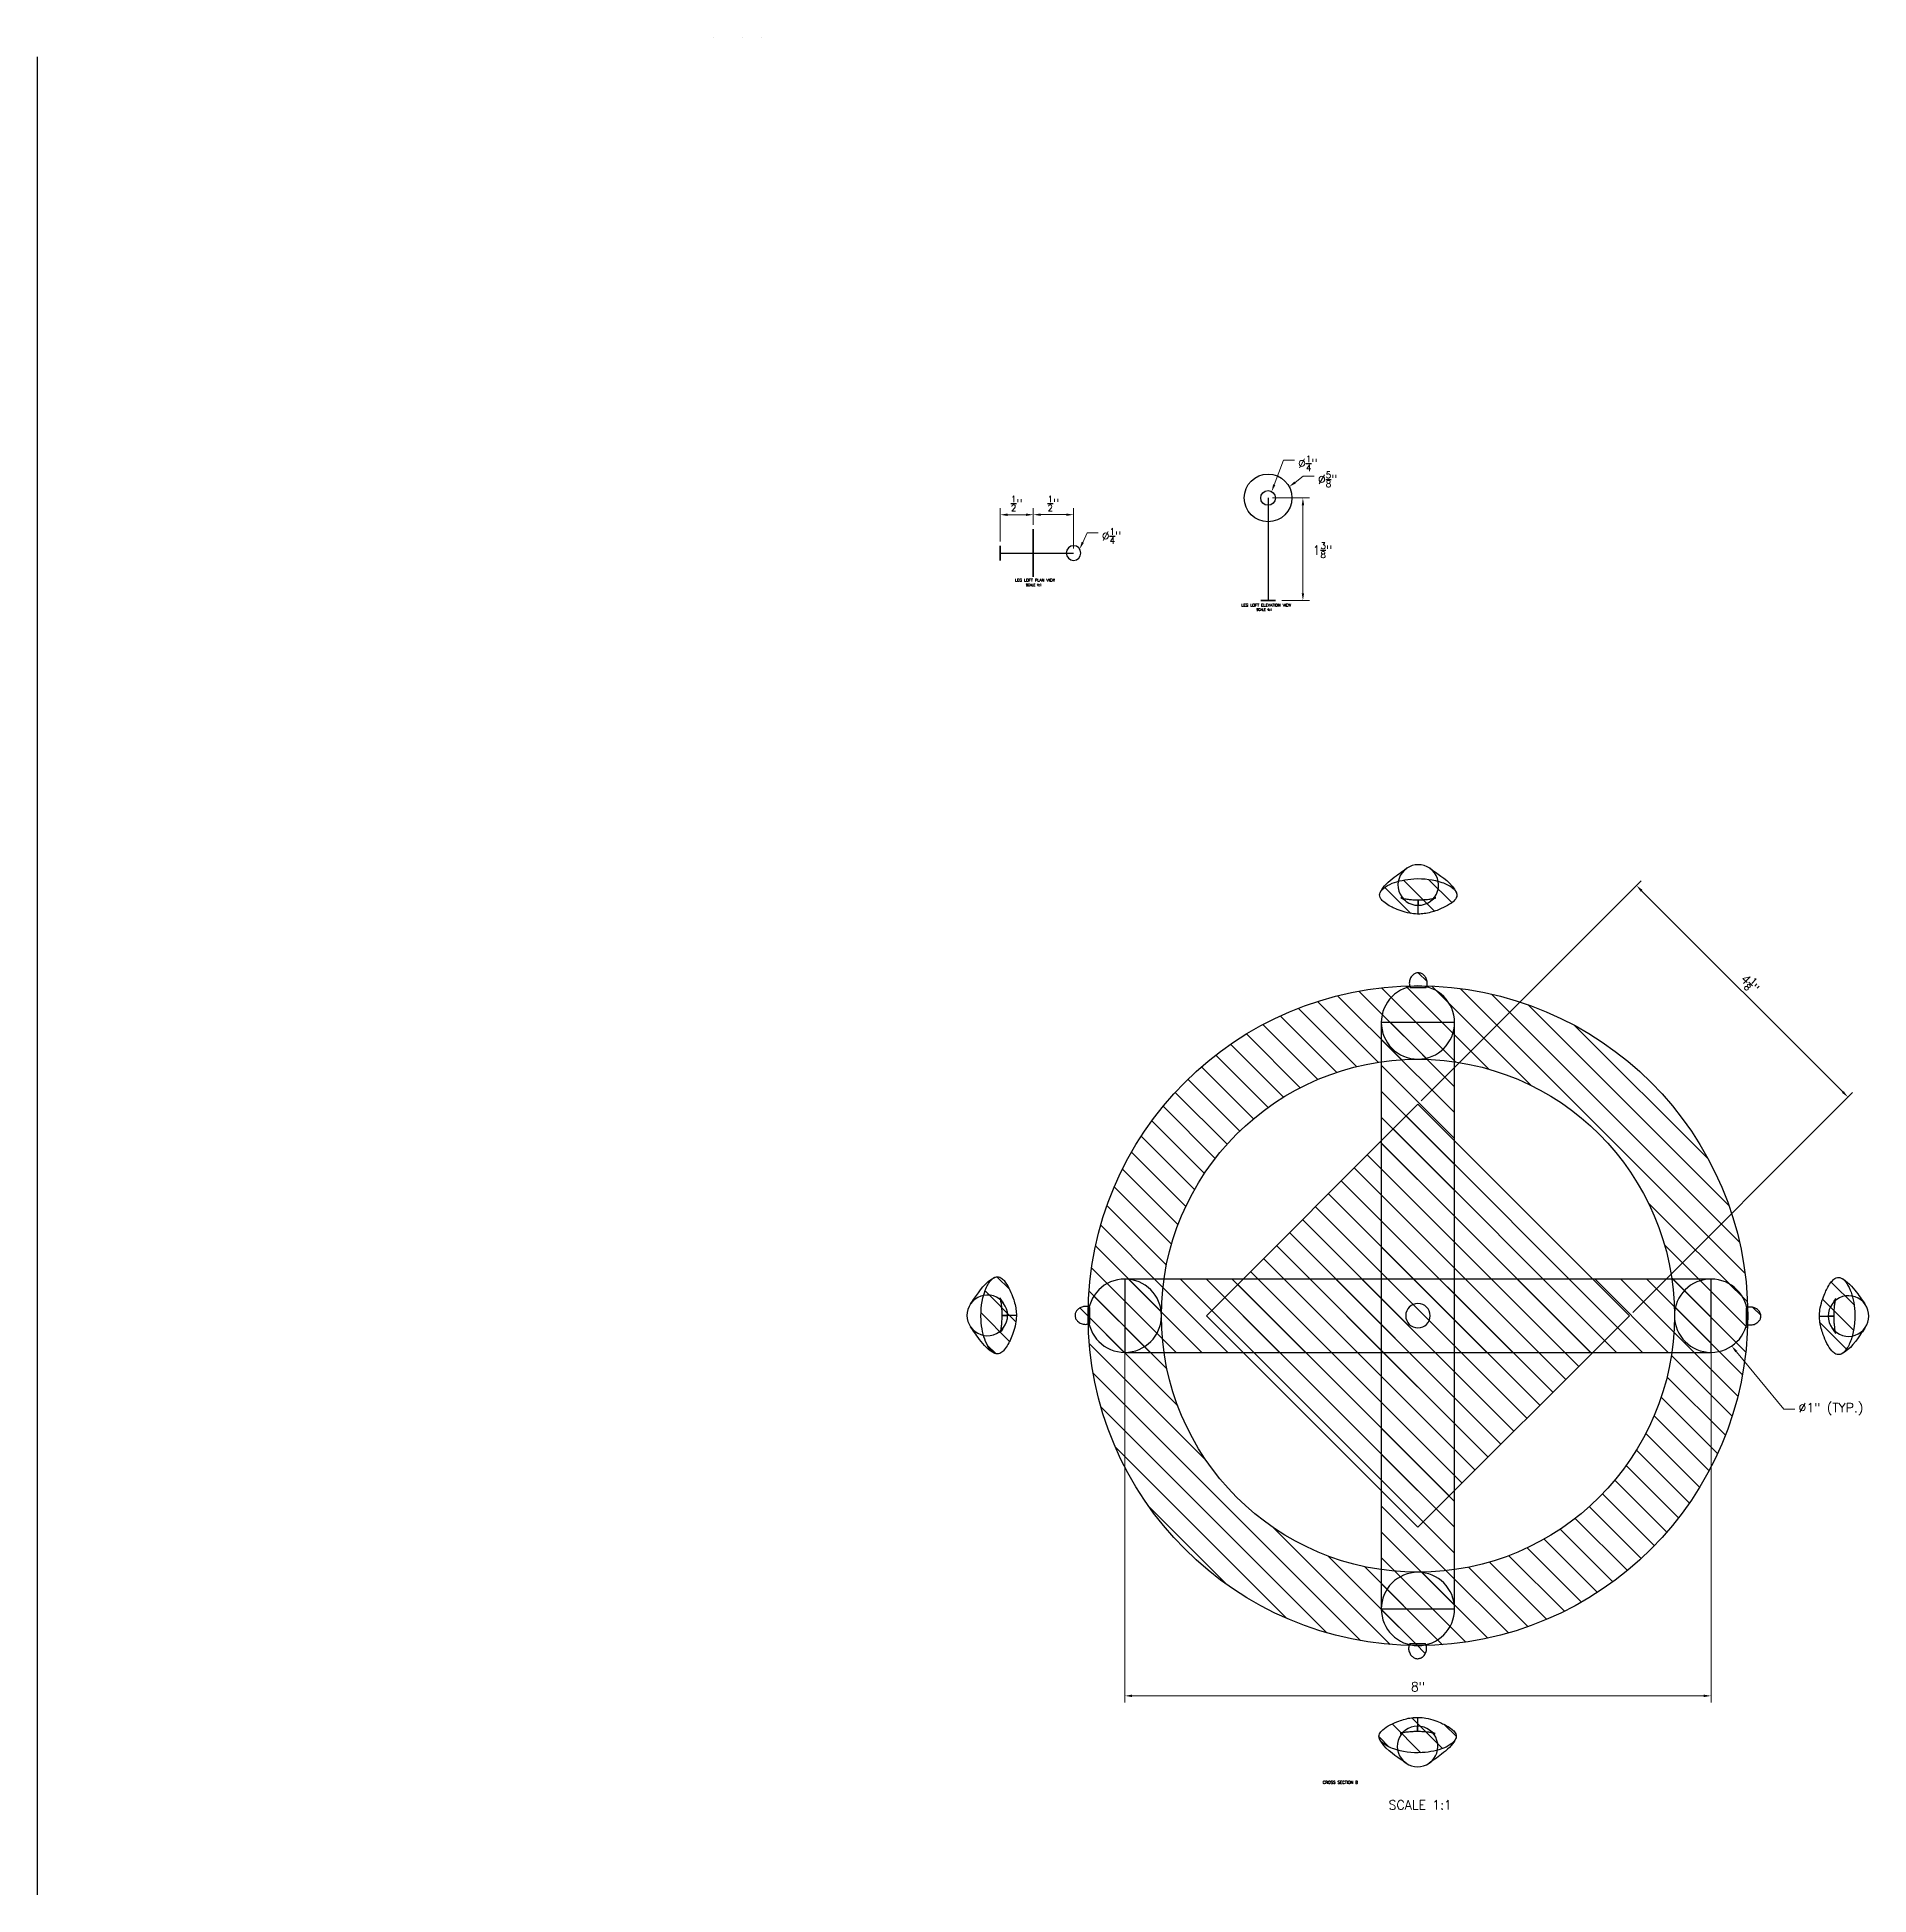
# Model space of a CAD drawing. Header units: inches. Extents: x -66 to 87, y -33 to 11.
# Drawn here: x 0 to 24.99, y -25.06 to 0.28 of the extents above; entities that cross this region are included whole.
import ezdxf
from ezdxf import colors
from ezdxf.entities.mleader import LeaderData, LeaderLine
from ezdxf.math import Vec2, Vec3

# ---------------------------------------------------------------- set-up
doc = ezdxf.new("R2010")
doc.units = ezdxf.units.IN
doc.header["$MEASUREMENT"] = 0
doc.linetypes.add('DASHED', pattern=[0.75, 0.5, -0.25])
for name, color, linetype in [('Base', 134, 'Continuous'), ('lamplayers', 62, 'Continuous'), ('PR-DIMS', 4, 'Continuous'), ('PR-TEXT', 2, 'Continuous'), ('PR-TEXT-SUBTITLE', 241, 'Continuous')]:
    doc.layers.add(name, color=color, linetype=linetype)
doc.layers.add('GE-VIEWPORT', color=7, linetype='Continuous', plot=False)
doc.styles.add('SUBTITLES 0.15625 IN.', font='romans.shx', dxfattribs={"height": 0.15625})
doc.styles.add('TEXT 0.125 IN.', font='romans.shx', dxfattribs={"height": 0.125})
doc.dimstyles.new('DOT-BR-IN', dxfattribs={"dimtxt": 0.125, "dimasz": 0.1, "dimexe": 0.09, "dimexo": 0.0625, "dimgap": 0.05, "dimtad": 1, "dimtoh": 1, "dimdec": 3, "dimzin": 3, "dimdsep": 46, "dimlunit": 4, "dimtxsty": 'TEXT 0.125 IN.', "dimcen": 0.09, "dimclrd": 256, "dimclre": 256, "dimclrt": 2, "dimazin": 0, "dimtfac": 0.7, "dimtdec": 3, "dimtmove": 2, "dimatfit": 3, "dimfxl": 1, "dimtolj": 1, "dimtzin": 0, "dimlwd": 15, "dimlwe": 15, "dimarcsym": 0})

msp = doc.modelspace()

# ---------------------------------------------------------------- texts
at = {"layer": 'PR-TEXT', "attachment_point": 1, "style": 'TEXT 0.125 IN.'}
for s, insert, char_height, width in [('SCALE 4:1', (13.4923, -7.1753), 0.03125, 0.42288), ('SCALE 4:1', (16.6364, -7.5116), 0.03125, 0.403198), ('SCALE 1:1', (18.4408, -23.7724), 0.125, 1.072271)]:
    msp.add_mtext(s, dxfattribs=dict(at, insert=insert, char_height=char_height, width=width))
at = {"layer": 'PR-TEXT-SUBTITLE', "char_height": 0.039062, "attachment_point": 1, "style": 'SUBTITLES 0.15625 IN.'}
for s, insert, width in [('LEG LOFT PLAN VIEW', (13.3426, -7.1072), 0.675965), ('LEG LOFT ELEVATION VIEW', (16.4299, -7.4481), 0.817784), ('CROSS SECTION B', (17.5427, -23.5074), 2.476331)]:
    msp.add_mtext(s, dxfattribs=dict(at, insert=insert, width=width))

# ---------------------------------------------------------------- blocks, each defined once
blk = doc.blocks.new('*D9')
at = {"layer": 'Defpoints', "color": 0, "transparency": 16777216}
for p in [(24.708, -14.179), (18.841, -14.275, 0.264), (21.726, -17.161, 0.264)]:
    blk.add_point(p, dxfattribs=at)
at = {"layer": 'GE-VIEWPORT', "lineweight": 15, "transparency": 16777216}
for p, q in [((18.885, -14.231), (21.886, -11.23)), ((21.893, -11.364), (24.638, -14.108)), ((21.771, -17.117), (24.772, -14.115))]:
    blk.add_line(p, q, dxfattribs=at)
at = {"layer": 'GE-VIEWPORT', "transparency": 16777216}
for points in [[(21.905, -11.352), (21.881, -11.376), (21.823, -11.293)], [(24.65, -14.097), (24.626, -14.12), (24.708, -14.179)]]:
    blk.add_solid(points, dxfattribs=at)
at = {"layer": 'GE-VIEWPORT', "color": 2, "transparency": 16777216, "insert": (23.373, -12.629), "char_height": 0.125, "attachment_point": 5, "rotation": 315, "style": 'TEXT 0.125 IN.'}
blk.add_mtext('\\A1;4{\\H0.7x;\\S1/8;}"', dxfattribs=at)
blk = doc.blocks.new('*D11')
at = {"layer": 'Defpoints', "color": 0, "transparency": 16777216}
for p in [(13.592, -6.234), (13.592, -6.432, 1.062), (13.142, -6.663, 1.062)]:
    blk.add_point(p, dxfattribs=at)
at = {"layer": 'PR-DIMS', "lineweight": 15, "transparency": 16777216}
for p, q in [((13.142, -6.6), (13.142, -6.144)), ((13.242, -6.234), (13.492, -6.234)), ((13.592, -6.37), (13.592, -6.144))]:
    blk.add_line(p, q, dxfattribs=at)
at = {"layer": 'PR-DIMS', "transparency": 16777216}
for points in [[(13.242, -6.217), (13.242, -6.251), (13.142, -6.234)], [(13.492, -6.217), (13.492, -6.251), (13.592, -6.234)]]:
    blk.add_solid(points, dxfattribs=at)
at = {"layer": 'PR-DIMS', "color": 2, "transparency": 16777216, "insert": (13.367, -6.082), "char_height": 0.125, "attachment_point": 5, "style": 'TEXT 0.125 IN.'}
blk.add_mtext('\\A1;{\\H0.7x;\\S1/2;}"', dxfattribs=at)
blk = doc.blocks.new('*D12')
at = {"layer": 'Defpoints', "color": 0, "transparency": 16777216}
for p in [(14.142, -6.233), (13.592, -6.431), (14.142, -6.757, -0.338)]:
    blk.add_point(p, dxfattribs=at)
at = {"layer": 'lamplayers', "lineweight": 15, "transparency": 16777216}
for p, q in [((13.592, -6.369), (13.592, -6.143)), ((13.692, -6.233), (14.042, -6.233)), ((14.142, -6.695), (14.142, -6.143))]:
    blk.add_line(p, q, dxfattribs=at)
at = {"layer": 'lamplayers', "transparency": 16777216}
for points in [[(13.692, -6.217), (13.692, -6.25), (13.592, -6.233)], [(14.042, -6.217), (14.042, -6.25), (14.142, -6.233)]]:
    blk.add_solid(points, dxfattribs=at)
at = {"layer": 'lamplayers', "color": 2, "transparency": 16777216, "insert": (13.867, -6.081), "char_height": 0.125, "attachment_point": 5, "style": 'TEXT 0.125 IN.'}
blk.add_mtext('\\A1;{\\H0.7x;\\S1/2;}"', dxfattribs=at)
blk = doc.blocks.new('*D13')
at = {"layer": 'Base', "lineweight": 15, "transparency": 16777216}
for p, q in [((16.858, -6.005), (17.361, -6.005)), ((17.271, -6.105), (17.271, -7.305)), ((16.983, -7.405), (17.361, -7.405))]:
    blk.add_line(p, q, dxfattribs=at)
at = {"layer": 'Base', "transparency": 16777216}
for points in [[(17.255, -6.105), (17.288, -6.105), (17.271, -6.005)], [(17.255, -7.305), (17.288, -7.305), (17.271, -7.405)]]:
    blk.add_solid(points, dxfattribs=at)
at = {"layer": 'Defpoints', "color": 0, "transparency": 16777216}
for p in [(16.796, -6.005, 0.4), (16.921, -7.405), (17.271, -7.405)]:
    blk.add_point(p, dxfattribs=at)
at = {"layer": 'Base', "color": 2, "transparency": 16777216, "insert": (17.538, -6.718), "char_height": 0.125, "attachment_point": 5, "style": 'TEXT 0.125 IN.'}
blk.add_mtext('\\A1;1{\\H0.7x;\\S3/8;}"', dxfattribs=at)
blk = doc.blocks.new('*D16')
at = {"layer": 'Base', "lineweight": 15, "transparency": 16777216}
for p, q in [((14.841, -17.224), (14.841, -22.437)), ((22.841, -17.224), (22.841, -22.437)), ((14.941, -22.347), (22.741, -22.347))]:
    blk.add_line(p, q, dxfattribs=at)
at = {"layer": 'Base', "transparency": 16777216}
for points in [[(14.941, -22.33), (14.941, -22.364), (14.841, -22.347)], [(22.741, -22.33), (22.741, -22.364), (22.841, -22.347)]]:
    blk.add_solid(points, dxfattribs=at)
at = {"layer": 'Defpoints', "color": 0, "transparency": 16777216}
for p in [(14.841, -17.161, 0.264), (22.841, -17.161, 0.264), (22.841, -22.347)]:
    blk.add_point(p, dxfattribs=at)
at = {"layer": 'Base', "color": 2, "transparency": 16777216, "insert": (18.841, -22.223), "char_height": 0.125, "attachment_point": 5, "style": 'TEXT 0.125 IN.'}
blk.add_mtext('\\A1;8"', dxfattribs=at)

# ---------------------------------------------------------------- dimensions: what is measured, and where the dimension line sits
at = {"layer": 'Base'}
dim = msp.add_linear_dim(base=(17.2715, -7.4046), p1=(16.7959, -6.0046, 0.4), p2=(16.9209, -7.4046), angle=90, dimstyle='DOT-BR-IN', dxfattribs=at)
dim.commit()
dim.dimension.update_dxf_attribs({"geometry": '*D13', "text_midpoint": (17.5376, -6.718), "dimtype": 160})
dim = msp.add_linear_dim(base=(22.8406, -22.3469), p1=(14.8406, -17.161, 0.2639), p2=(22.8406, -17.161, 0.2639), dimstyle='DOT-BR-IN', dxfattribs=at)
dim.commit()
dim.dimension.update_dxf_attribs({"geometry": '*D16', "text_midpoint": (18.8406, -22.2225)})
at = {"layer": 'GE-VIEWPORT'}
dim = msp.add_aligned_dim(p1=(18.8406, -14.2751, 0.2639), p2=(21.7265, -17.161, 0.2639), distance=4.2172, dimstyle='DOT-BR-IN', dxfattribs=at)
dim.commit()
dim.dimension.update_dxf_attribs({"geometry": '*D9', "text_midpoint": (23.3731, -12.6286)})
at = {"layer": 'lamplayers'}
dim = msp.add_linear_dim(base=(14.1415, -6.2334), p1=(13.5915, -6.4312), p2=(14.1415, -6.7571, -0.3383), dimstyle='DOT-BR-IN', dxfattribs=at)
dim.commit()
dim.dimension.update_dxf_attribs({"geometry": '*D12', "text_midpoint": (13.8665, -6.0813)})
at = {"layer": 'PR-DIMS'}
dim = msp.add_linear_dim(base=(13.5915, -6.234), p1=(13.1415, -6.6628, 1.0617), p2=(13.5915, -6.432, 1.0617), dimstyle='DOT-BR-IN', dxfattribs=at)
dim.commit()
dim.dimension.update_dxf_attribs({"geometry": '*D11', "text_midpoint": (13.3665, -6.082)})

# ---------------------------------------------------------------- hatches: boundary and pattern name
at = {"linetype": 'Continuous', "extrusion": (0, 0, -1)}
h = msp.add_hatch(dxfattribs=at)
h.set_pattern_fill('ANSI31', color=8, scale=2, style=0)
edge = h.paths.add_edge_path()
edge.add_line((-18.9533, -12.6824), (-18.7369, -12.6824))
edge.add_spline(control_points=[(-18.7369, -12.6824), (-18.7295, -12.6688), (-18.7251, -12.6538), (-18.7215, -12.6191), (-18.7237, -12.5993), (-18.7351, -12.5614), (-18.7447, -12.543), (-18.7679, -12.5144), (-18.7807, -12.5032), (-18.8074, -12.4885), (-18.8206, -12.4841), (-18.8379, -12.4822), (-18.8415, -12.482), (-18.8451, -12.482)], knot_values=[-0.2672424, -0.2672424, -0.2672424, -0.2672424, -0.2208956, -0.2208956, -0.1626808, -0.1626808, -0.102333, -0.102333, -0.0523534, -0.0523534, -0.0108501, -0.0108501, 0, 0, 0, 0], degree=3, periodic=0)
edge.add_spline(control_points=[(-18.8451, -12.482), (-18.8542, -12.482), (-18.8633, -12.4833), (-18.885, -12.4894), (-18.8968, -12.4954), (-18.9201, -12.5124), (-18.931, -12.524), (-18.9502, -12.5519), (-18.9579, -12.5689), (-18.967, -12.6042), (-18.9686, -12.6227), (-18.9646, -12.6553), (-18.9603, -12.6695), (-18.9533, -12.6824)], knot_values=[-0.5346454, -0.5346454, -0.5346454, -0.5346454, -0.5068725, -0.5068725, -0.4671579, -0.4671579, -0.4204326, -0.4204326, -0.3657504, -0.3657504, -0.3113572, -0.3113572, -0.2672424, -0.2672424, -0.2672424, -0.2672424], degree=3, periodic=0)
edge = h.paths.add_edge_path()
edge.add_spline(control_points=[(-18.8451, -11.6819), (-18.8411, -11.6819), (-18.8371, -11.6818), (-18.7988, -11.681), (-18.7651, -11.6773), (-18.6446, -11.6549), (-18.5657, -11.6233), (-18.4827, -11.5857), (-18.4191, -11.5548), (-18.3587, -11.5036), (-18.3439, -11.4886), (-18.3267, -11.4609), (-18.3217, -11.4491), (-18.3176, -11.4257), (-18.318, -11.415), (-18.3232, -11.3923), (-18.3285, -11.3812), (-18.3459, -11.3542), (-18.3607, -11.3394), (-18.4052, -11.3032), (-18.4441, -11.2812), (-18.5698, -11.23), (-18.6713, -11.2069), (-18.9252, -11.1925), (-19.0608, -11.2127), (-19.2248, -11.2703), (-19.2728, -11.295), (-19.3259, -11.3359), (-19.3435, -11.3527), (-19.3628, -11.3832), (-19.3682, -11.3955), (-19.3724, -11.4192), (-19.3722, -11.4298), (-19.3674, -11.4516), (-19.3626, -11.4621), (-19.3468, -11.4875), (-19.3335, -11.5014), (-19.2653, -11.561), (-19.1745, -11.6038), (-19.1009, -11.6309), (-19.0464, -11.6511), (-18.9876, -11.6678), (-18.9, -11.6799), (-18.8727, -11.6819), (-18.8451, -11.6819)], knot_values=[-0.2544013, -0.2544013, -0.2544013, -0.2544013, -0.2429499, -0.2429499, -0.1437368, -0.1437368, 0.1123788, 0.1123788, 0.3000936, 0.3000936, 0.3626506, 0.3626506, 0.4030954, 0.4030954, 0.4379735, 0.4379735, 0.4770045, 0.4770045, 0.5404591, 0.5404591, 0.6603655, 0.6603655, 0.866518, 0.866518, 1.1275135, 1.1275135, 1.2679471, 1.2679471, 1.3408146, 1.3408146, 1.3834406, 1.3834406, 1.4181329, 1.4181329, 1.4554074, 1.4554074, 1.5146552, 1.5146552, 1.7500371, 1.7500371, 1.7500371, 1.9244784, 1.9244784, 2.0044384, 2.0044384, 2.0044384, 2.0044384], degree=3, periodic=0)
h = msp.add_hatch(dxfattribs=at)
h.set_pattern_fill('ANSI31', color=8, scale=2, style=0)
edge = h.paths.add_edge_path()
edge.add_arc((-18.8406, -17.161), 4.5, -90, 270, ccw=False)
edge = h.paths.add_edge_path(flags=0)
edge.add_arc((-18.8406, -17.161), 3.5, -90, 270, ccw=False)
h = msp.add_hatch(dxfattribs=at)
h.set_pattern_fill('ANSI31', color=8, scale=2, style=0)
edge = h.paths.add_edge_path()
edge.add_arc((-18.8406, -13.161), 0.5, -90, 270)
h = msp.add_hatch(dxfattribs=at)
h.set_pattern_fill('ANSI31', color=8, scale=2, style=0)
h.paths.add_polyline_path([(-19.3406, -13.161), (-19.3406, -21.161), (-18.3406, -21.161), (-18.3406, -13.161)])
h = msp.add_hatch(dxfattribs=at)
h.set_pattern_fill('ANSI31', color=8, scale=2, style=0)
edge = h.paths.add_edge_path()
edge.add_arc((-18.8406, -17.161), 0.1665, -90, 270)
h.paths.add_polyline_path([(-15.9547, -17.161), (-18.8406, -14.2751), (-21.7265, -17.161), (-18.8406, -20.0469)], flags=0)
h = msp.add_hatch(dxfattribs=at)
h.set_pattern_fill('ANSI31', color=8, scale=2, style=0)
edge = h.paths.add_edge_path()
edge.add_line((-14.3619, -17.0484), (-14.3619, -17.2647))
edge.add_spline(control_points=[(-14.3619, -17.2647), (-14.3483, -17.2722), (-14.3334, -17.2765), (-14.2987, -17.2801), (-14.2788, -17.2779), (-14.2409, -17.2665), (-14.2225, -17.2569), (-14.1939, -17.2337), (-14.1827, -17.2209), (-14.168, -17.1942), (-14.1636, -17.1811), (-14.1617, -17.1637), (-14.1615, -17.1601), (-14.1615, -17.1565)], knot_values=[-0.2672424, -0.2672424, -0.2672424, -0.2672424, -0.2208956, -0.2208956, -0.1626808, -0.1626808, -0.102333, -0.102333, -0.0523534, -0.0523534, -0.0108501, -0.0108501, 0, 0, 0, 0], degree=3, periodic=0)
edge.add_spline(control_points=[(-14.1615, -17.1565), (-14.1615, -17.1474), (-14.1628, -17.1383), (-14.1689, -17.1166), (-14.175, -17.1048), (-14.192, -17.0815), (-14.2035, -17.0706), (-14.2314, -17.0514), (-14.2484, -17.0437), (-14.2837, -17.0346), (-14.3022, -17.033), (-14.3348, -17.037), (-14.349, -17.0413), (-14.3619, -17.0484)], knot_values=[-0.5346454, -0.5346454, -0.5346454, -0.5346454, -0.5068725, -0.5068725, -0.4671579, -0.4671579, -0.4204326, -0.4204326, -0.3657504, -0.3657504, -0.3113572, -0.3113572, -0.2672424, -0.2672424, -0.2672424, -0.2672424], degree=3, periodic=0)
edge = h.paths.add_edge_path()
edge.add_spline(control_points=[(-13.3614, -17.1565), (-13.3614, -17.1605), (-13.3613, -17.1645), (-13.3606, -17.2028), (-13.3568, -17.2365), (-13.3344, -17.357), (-13.3029, -17.4359), (-13.2653, -17.5189), (-13.2343, -17.5825), (-13.1832, -17.6429), (-13.1681, -17.6577), (-13.1404, -17.6749), (-13.1287, -17.6799), (-13.1052, -17.684), (-13.0945, -17.6836), (-13.0718, -17.6784), (-13.0607, -17.6731), (-13.0337, -17.6557), (-13.0189, -17.6409), (-12.9827, -17.5965), (-12.9607, -17.5575), (-12.9095, -17.4318), (-12.8864, -17.3303), (-12.872, -17.0764), (-12.8923, -16.9408), (-12.9498, -16.7768), (-12.9745, -16.7288), (-13.0154, -16.6757), (-13.0323, -16.6581), (-13.0627, -16.6388), (-13.075, -16.6334), (-13.0987, -16.6292), (-13.1093, -16.6294), (-13.1311, -16.6342), (-13.1417, -16.639), (-13.167, -16.6548), (-13.181, -16.6681), (-13.2405, -16.7363), (-13.2833, -16.8271), (-13.3105, -16.9007), (-13.3306, -16.9552), (-13.3473, -17.014), (-13.3594, -17.1016), (-13.3614, -17.1289), (-13.3614, -17.1565)], knot_values=[-0.2544013, -0.2544013, -0.2544013, -0.2544013, -0.2429499, -0.2429499, -0.1437368, -0.1437368, 0.1123788, 0.1123788, 0.3000936, 0.3000936, 0.3626506, 0.3626506, 0.4030954, 0.4030954, 0.4379735, 0.4379735, 0.4770045, 0.4770045, 0.5404591, 0.5404591, 0.6603655, 0.6603655, 0.866518, 0.866518, 1.1275135, 1.1275135, 1.2679471, 1.2679471, 1.3408146, 1.3408146, 1.3834406, 1.3834406, 1.4181329, 1.4181329, 1.4554074, 1.4554074, 1.5146552, 1.5146552, 1.7500371, 1.7500371, 1.7500371, 1.9244784, 1.9244784, 2.0044384, 2.0044384, 2.0044384, 2.0044384], degree=3, periodic=0)
h = msp.add_hatch(dxfattribs=at)
h.set_pattern_fill('ANSI31', color=8, scale=2, style=0)
edge = h.paths.add_edge_path()
edge.add_arc((-14.8406, -17.161), 0.5, -90, 270)
h = msp.add_hatch(dxfattribs=at)
h.set_pattern_fill('ANSI31', color=8, scale=2, style=0)
h.paths.add_polyline_path([(-22.8406, -17.661), (-14.8406, -17.661), (-14.8406, -16.661), (-22.8406, -16.661)])
h = msp.add_hatch(dxfattribs=at)
h.set_pattern_fill('ANSI31', color=8, scale=2, style=0)
edge = h.paths.add_edge_path()
edge.add_arc((-22.8406, -17.161), 0.5, -90, 270)
h = msp.add_hatch(dxfattribs=at)
h.set_pattern_fill('ANSI31', color=8, scale=2, style=0)
edge = h.paths.add_edge_path()
edge.add_line((-23.3192, -17.2737), (-23.3192, -17.0574))
edge.add_spline(control_points=[(-23.3192, -17.0574), (-23.3328, -17.0499), (-23.3478, -17.0456), (-23.3825, -17.042), (-23.4023, -17.0442), (-23.4403, -17.0556), (-23.4586, -17.0652), (-23.4872, -17.0884), (-23.4984, -17.1012), (-23.5131, -17.1279), (-23.5175, -17.141), (-23.5194, -17.1584), (-23.5196, -17.162), (-23.5196, -17.1655)], knot_values=[-0.2672424, -0.2672424, -0.2672424, -0.2672424, -0.2208956, -0.2208956, -0.1626808, -0.1626808, -0.102333, -0.102333, -0.0523534, -0.0523534, -0.0108501, -0.0108501, 0, 0, 0, 0], degree=3, periodic=0)
edge.add_spline(control_points=[(-23.5196, -17.1655), (-23.5196, -17.1747), (-23.5184, -17.1838), (-23.5122, -17.2054), (-23.5062, -17.2173), (-23.4892, -17.2406), (-23.4776, -17.2515), (-23.4497, -17.2706), (-23.4327, -17.2784), (-23.3974, -17.2875), (-23.3789, -17.289), (-23.3463, -17.285), (-23.3321, -17.2808), (-23.3192, -17.2737)], knot_values=[-0.5346454, -0.5346454, -0.5346454, -0.5346454, -0.5068725, -0.5068725, -0.4671579, -0.4671579, -0.4204326, -0.4204326, -0.3657504, -0.3657504, -0.3113572, -0.3113572, -0.2672424, -0.2672424, -0.2672424, -0.2672424], degree=3, periodic=0)
edge = h.paths.add_edge_path()
edge.add_spline(control_points=[(-24.3197, -17.1655), (-24.3198, -17.1616), (-24.3198, -17.1576), (-24.3206, -17.1193), (-24.3243, -17.0856), (-24.3467, -16.9651), (-24.3783, -16.8862), (-24.4159, -16.8032), (-24.4468, -16.7396), (-24.498, -16.6792), (-24.513, -16.6644), (-24.5407, -16.6472), (-24.5525, -16.6422), (-24.5759, -16.6381), (-24.5866, -16.6385), (-24.6093, -16.6437), (-24.6205, -16.649), (-24.6474, -16.6664), (-24.6622, -16.6812), (-24.6984, -16.7256), (-24.7204, -16.7646), (-24.7716, -16.8903), (-24.7948, -16.9917), (-24.8091, -17.2457), (-24.7889, -17.3813), (-24.7313, -17.5453), (-24.7066, -17.5933), (-24.6657, -17.6464), (-24.6489, -17.664), (-24.6184, -17.6833), (-24.6061, -17.6887), (-24.5824, -17.6929), (-24.5718, -17.6927), (-24.55, -17.6879), (-24.5395, -17.6831), (-24.5141, -17.6673), (-24.5002, -17.654), (-24.4406, -17.5858), (-24.3978, -17.495), (-24.3707, -17.4214), (-24.3505, -17.3669), (-24.3338, -17.3081), (-24.3217, -17.2205), (-24.3198, -17.1932), (-24.3197, -17.1655)], knot_values=[-0.2544013, -0.2544013, -0.2544013, -0.2544013, -0.2429499, -0.2429499, -0.1437368, -0.1437368, 0.1123788, 0.1123788, 0.3000936, 0.3000936, 0.3626506, 0.3626506, 0.4030954, 0.4030954, 0.4379735, 0.4379735, 0.4770045, 0.4770045, 0.5404591, 0.5404591, 0.6603655, 0.6603655, 0.866518, 0.866518, 1.1275135, 1.1275135, 1.2679471, 1.2679471, 1.3408146, 1.3408146, 1.3834406, 1.3834406, 1.4181329, 1.4181329, 1.4554074, 1.4554074, 1.5146552, 1.5146552, 1.7500371, 1.7500371, 1.7500371, 1.9244784, 1.9244784, 2.0044384, 2.0044384, 2.0044384, 2.0044384], degree=3, periodic=0)
h = msp.add_hatch(dxfattribs=at)
h.set_pattern_fill('ANSI31', color=8, scale=2, style=0)
edge = h.paths.add_edge_path()
edge.add_arc((-18.8406, -17.161), 0.1665, -90, 270)
h = msp.add_hatch(dxfattribs=at)
h.set_pattern_fill('ANSI31', color=8, scale=2, style=0)
edge = h.paths.add_edge_path()
edge.add_arc((-18.8406, -21.161), 0.5, -90, 270)
h = msp.add_hatch(dxfattribs=at)
h.set_pattern_fill('ANSI31', color=8, scale=2, style=0)
edge = h.paths.add_edge_path()
edge.add_line((-18.7279, -21.6397), (-18.9443, -21.6397))
edge.add_spline(control_points=[(-18.9443, -21.6397), (-18.9517, -21.6533), (-18.956, -21.6683), (-18.9596, -21.7029), (-18.9574, -21.7228), (-18.946, -21.7607), (-18.9364, -21.7791), (-18.9132, -21.8077), (-18.9004, -21.8189), (-18.8737, -21.8336), (-18.8606, -21.838), (-18.8432, -21.8399), (-18.8396, -21.8401), (-18.8361, -21.8401)], knot_values=[-0.2672424, -0.2672424, -0.2672424, -0.2672424, -0.2208956, -0.2208956, -0.1626808, -0.1626808, -0.102333, -0.102333, -0.0523534, -0.0523534, -0.0108501, -0.0108501, 0, 0, 0, 0], degree=3, periodic=0)
edge.add_spline(control_points=[(-18.8361, -21.8401), (-18.8269, -21.8401), (-18.8178, -21.8388), (-18.7962, -21.8327), (-18.7843, -21.8266), (-18.761, -21.8097), (-18.7501, -21.7981), (-18.731, -21.7702), (-18.7233, -21.7532), (-18.7141, -21.7179), (-18.7126, -21.6994), (-18.7166, -21.6668), (-18.7208, -21.6526), (-18.7279, -21.6397)], knot_values=[-0.5346454, -0.5346454, -0.5346454, -0.5346454, -0.5068725, -0.5068725, -0.4671579, -0.4671579, -0.4204326, -0.4204326, -0.3657504, -0.3657504, -0.3113572, -0.3113572, -0.2672424, -0.2672424, -0.2672424, -0.2672424], degree=3, periodic=0)
edge = h.paths.add_edge_path()
edge.add_spline(control_points=[(-18.8361, -22.6402), (-18.84, -22.6402), (-18.844, -22.6403), (-18.8823, -22.6411), (-18.9161, -22.6448), (-19.0365, -22.6672), (-19.1155, -22.6988), (-19.1984, -22.7364), (-19.262, -22.7673), (-19.3224, -22.8184), (-19.3372, -22.8335), (-19.3544, -22.8612), (-19.3594, -22.8729), (-19.3635, -22.8964), (-19.3631, -22.9071), (-19.3579, -22.9298), (-19.3526, -22.9409), (-19.3352, -22.9679), (-19.3204, -22.9827), (-19.276, -23.0189), (-19.237, -23.0409), (-19.1113, -23.0921), (-19.0099, -23.1152), (-18.7559, -23.1296), (-18.6203, -23.1093), (-18.4563, -23.0518), (-18.4083, -23.0271), (-18.3553, -22.9862), (-18.3376, -22.9693), (-18.3183, -22.9389), (-18.3129, -22.9266), (-18.3087, -22.9029), (-18.3089, -22.8923), (-18.3137, -22.8705), (-18.3185, -22.8599), (-18.3343, -22.8346), (-18.3476, -22.8206), (-18.4158, -22.7611), (-18.5066, -22.7183), (-18.5802, -22.6911), (-18.6347, -22.671), (-18.6935, -22.6543), (-18.7811, -22.6422), (-18.8084, -22.6402), (-18.8361, -22.6402)], knot_values=[-0.2544013, -0.2544013, -0.2544013, -0.2544013, -0.2429499, -0.2429499, -0.1437368, -0.1437368, 0.1123788, 0.1123788, 0.3000936, 0.3000936, 0.3626506, 0.3626506, 0.4030954, 0.4030954, 0.4379735, 0.4379735, 0.4770045, 0.4770045, 0.5404591, 0.5404591, 0.6603655, 0.6603655, 0.866518, 0.866518, 1.1275135, 1.1275135, 1.2679471, 1.2679471, 1.3408146, 1.3408146, 1.3834406, 1.3834406, 1.4181329, 1.4181329, 1.4554074, 1.4554074, 1.5146552, 1.5146552, 1.7500371, 1.7500371, 1.7500371, 1.9244784, 1.9244784, 2.0044384, 2.0044384, 2.0044384, 2.0044384], degree=3, periodic=0)

# ---------------------------------------------------------------- linework, layer by layer
at = {"linetype": 'Continuous'}
for p, q in [((18.7369, -12.6824, 0.2639), (18.9533, -12.6824, 0.2639)), ((19.3406, -13.161, 0.2639), (18.3406, -13.161, 0.2639)), ((18.3406, -13.161, 0.2639), (18.3406, -21.161, 0.2639)), ((19.3406, -21.161, 0.2639), (19.3406, -13.161, 0.2639)), ((22.8406, -16.661, 0.2639), (14.8406, -16.661, 0.2639)), ((14.8406, -16.661, 0.2639), (14.8406, -17.661, 0.2639)), ((22.8406, -17.661, 0.2639), (22.8406, -16.661, 0.2639)), ((14.3619, -17.2647, 0.2639), (14.3619, -17.0484, 0.2639)), ((23.3192, -17.0574, 0.2639), (23.3192, -17.2737, 0.2639)), ((14.8406, -17.661, 0.2639), (22.8406, -17.661, 0.2639)), ((18.3406, -21.161, 0.2639), (19.3406, -21.161, 0.2639)), ((18.9443, -21.6397, 0.2639), (18.7279, -21.6397, 0.2639))]:
    msp.add_line(p, q, dxfattribs=at)
at = {"linetype": 'Continuous', "extrusion": (0, 0, -1)}
for p, q in [((15.9547, -17.161, 0.2639), (18.8406, -14.2751, 0.2639)), ((18.8406, -14.2751, 0.2639), (21.7265, -17.161, 0.2639)), ((18.8406, -20.0469, 0.2639), (15.9547, -17.161, 0.2639)), ((21.7265, -17.161, 0.2639), (18.8406, -20.0469, 0.2639))]:
    msp.add_line(p, q, dxfattribs=at)
at = {"linetype": 'Continuous'}
for radius in [4.5, 3.5]:
    msp.add_circle((18.8406, -17.161, 0.2639), radius, dxfattribs=at)
at = {"linetype": 'Continuous', "extrusion": (0, 0, -1)}
for centre, radius in [((-18.8406, -13.161, -0.2639), 0.5), ((-14.8406, -17.161, -0.2639), 0.5), ((-22.8406, -17.161, -0.2639), 0.5), ((-18.8406, -17.161, -0.2639), 0.1665), ((-18.8406, -21.161, -0.2639), 0.5)]:
    msp.add_circle(centre, radius, dxfattribs=at)
at = {"linetype": 'Continuous'}
for centre, start, end in [((18.8451, -11.2852, 0.2639), 124.67289, 270), ((18.8451, -11.2852, 0.2639), 55.32711, 124.67289), ((18.8451, -11.2852, 0.2639), 270, 55.32711), ((12.9647, -17.1565, 0.2639), 0, 145.32711), ((24.7164, -17.1655, 0.2639), 34.67289, 180), ((12.9647, -17.1565, 0.2639), 145.32711, 214.67289), ((12.9647, -17.1565, 0.2639), 214.67289, 0), ((24.7164, -17.1655, 0.2639), 180, 325.32711), ((24.7164, -17.1655, 0.2639), 325.32711, 34.67289), ((18.8361, -23.0369, 0.2639), 90, 235.32711), ((18.8361, -23.0369, 0.2639), 304.67289, 90), ((18.8361, -23.0369, 0.2639), 235.32711, 304.67289)]:
    msp.add_arc(centre, 0.277, start, end, dxfattribs=at)
for points, knots in [([(18.3265, -11.3865, 0.2639), (18.3653, -11.3008, 0.2639), (18.4472, -11.2329, 0.2639), (18.5838, -11.1279, 0.2639), (18.6417, -11.089, 0.2639), (18.6875, -11.0574, 0.2639)], [0, 0, 0, 0, 0.8410555, 0.8410555, 1.6468318, 1.6468318, 1.6468318, 1.6468318]), ([(19.0026, -11.0574, 0.2639), (19.0258, -11.0734, 0.2639), (19.0519, -11.0914, 0.2639), (19.1687, -11.1737, 0.2639), (19.3065, -11.2603, 0.2639), (19.3636, -11.3865, 0.2639)], [0, 0, 0, 0, 0.4081637, 0.4081637, 1.6463176, 1.6463176, 1.6463176, 1.6463176]), ([(18.8451, -11.6819, 0.2639), (18.8727, -11.6819, 0.2639), (18.9, -11.6799, 0.2639), (18.9876, -11.6678, 0.2639), (19.0464, -11.6511, 0.2639), (19.1009, -11.6309, 0.2639), (19.1745, -11.6038, 0.2639), (19.2653, -11.561, 0.2639), (19.3335, -11.5014, 0.2639), (19.3468, -11.4875, 0.2639), (19.3626, -11.4621, 0.2639), (19.3674, -11.4516, 0.2639), (19.3722, -11.4298, 0.2639), (19.3724, -11.4192, 0.2639), (19.3682, -11.3955, 0.2639), (19.3628, -11.3832, 0.2639), (19.3435, -11.3527, 0.2639), (19.3259, -11.3359, 0.2639), (19.2728, -11.295, 0.2639), (19.2248, -11.2703, 0.2639), (19.0608, -11.2127, 0.2639), (18.9252, -11.1925, 0.2639), (18.6713, -11.2069, 0.2639), (18.5698, -11.23, 0.2639), (18.4441, -11.2812, 0.2639), (18.4052, -11.3032, 0.2639), (18.3607, -11.3394, 0.2639), (18.3459, -11.3542, 0.2639), (18.3285, -11.3812, 0.2639), (18.3232, -11.3923, 0.2639), (18.318, -11.415, 0.2639), (18.3176, -11.4257, 0.2639), (18.3217, -11.4491, 0.2639), (18.3267, -11.4609, 0.2639), (18.3439, -11.4886, 0.2639), (18.3587, -11.5036, 0.2639), (18.4191, -11.5548, 0.2639), (18.4827, -11.5857, 0.2639), (18.5657, -11.6233, 0.2639), (18.6446, -11.6549, 0.2639), (18.7651, -11.6773, 0.2639), (18.7988, -11.681, 0.2639), (18.8371, -11.6818, 0.2639), (18.8411, -11.6819, 0.2639), (18.8451, -11.6819, 0.2639)], [-0.2544013, -0.2544013, -0.2544013, -0.2544013, -0.1744413, -0.1744413, 0, 0, 0, 0.2353819, 0.2353819, 0.2946297, 0.2946297, 0.3319042, 0.3319042, 0.3665965, 0.3665965, 0.4092225, 0.4092225, 0.48209, 0.48209, 0.6225236, 0.6225236, 0.8835191, 0.8835191, 1.0896716, 1.0896716, 1.209578, 1.209578, 1.2730326, 1.2730326, 1.3120636, 1.3120636, 1.3469417, 1.3469417, 1.3873865, 1.3873865, 1.4499435, 1.4499435, 1.6376583, 1.6376583, 1.8937739, 1.8937739, 1.992987, 1.992987, 2.0044384, 2.0044384, 2.0044384, 2.0044384]), ([(18.6735, -11.5026, 0.2639), (18.6527, -11.4862, 0.2639), (18.6331, -11.4739, 0.2639), (18.6128, -11.4632, 0.2639), (18.6075, -11.461, 0.2639), (18.6075, -11.461, 0.2639), (18.6084, -11.4613, 0.2639), (18.6138, -11.4631, 0.2639), (18.6187, -11.4646, 0.2639), (18.6342, -11.4684, 0.2639), (18.6425, -11.4702, 0.2639), (18.6601, -11.4735, 0.2639), (18.6679, -11.4748, 0.2639), (18.6939, -11.4787, 0.2639), (18.7152, -11.4812, 0.2639), (18.7593, -11.4849, 0.2639), (18.7826, -11.4862, 0.2639), (18.8357, -11.4877, 0.2639), (18.8663, -11.4876, 0.2639), (18.9147, -11.4858, 0.2639), (18.9332, -11.4847, 0.2639), (18.9647, -11.4821, 0.2639), (18.9782, -11.4807, 0.2639), (19.0004, -11.478, 0.2639), (19.0096, -11.4767, 0.2639), (19.0347, -11.4728, 0.2639), (19.0479, -11.4702, 0.2639), (19.066, -11.466, 0.2639), (19.0717, -11.4644, 0.2639), (19.0806, -11.4618, 0.2639), (19.0824, -11.4611, 0.2639), (19.0827, -11.461, 0.2639), (19.0827, -11.461, 0.2639), (19.0827, -11.461, 0.2639), (19.0775, -11.4631, 0.2639), (19.0576, -11.4736, 0.2639), (19.0377, -11.486, 0.2639), (19.0166, -11.5026, 0.2639)], [0, 0, 0, 0, 0.3482825, 0.3482825, 0.5310614, 0.5310614, 0.6043335, 0.6043335, 0.6883417, 0.6883417, 0.7450232, 0.7450232, 0.7800095, 0.7800095, 0.8510814, 0.8510814, 0.9212807, 0.9212807, 1.0114781, 1.0114781, 1.0679827, 1.0679827, 1.1121495, 1.1121495, 1.147128, 1.147128, 1.2182714, 1.2182714, 1.288449, 1.288449, 1.382647, 1.382647, 1.3899519, 1.3899519, 1.5687097, 1.5687097, 1.9214341, 1.9214341, 1.9214341, 1.9214341]), ([(18.8451, -12.482, 0.2639), (18.8415, -12.482, 0.2639), (18.8379, -12.4822, 0.2639), (18.8206, -12.4841, 0.2639), (18.8074, -12.4885, 0.2639), (18.7807, -12.5032, 0.2639), (18.7679, -12.5144, 0.2639), (18.7447, -12.543, 0.2639), (18.7351, -12.5614, 0.2639), (18.7237, -12.5993, 0.2639), (18.7215, -12.6191, 0.2639), (18.7251, -12.6538, 0.2639), (18.7295, -12.6688, 0.2639), (18.7369, -12.6824, 0.2639)], [-0.26724242, -0.26724242, -0.26724242, -0.26724242, -0.25639236, -0.25639236, -0.21488906, -0.21488906, -0.16490946, -0.16490946, -0.10456159, -0.10456159, -0.04634681, -0.04634681, 0, 0, 0, 0]), ([(18.9533, -12.6824, 0.2639), (18.9603, -12.6695, 0.2639), (18.9646, -12.6553, 0.2639), (18.9686, -12.6227, 0.2639), (18.967, -12.6042, 0.2639), (18.9579, -12.5689, 0.2639), (18.9502, -12.5519, 0.2639), (18.931, -12.524, 0.2639), (18.9201, -12.5124, 0.2639), (18.8968, -12.4954, 0.2639), (18.885, -12.4894, 0.2639), (18.8633, -12.4833, 0.2639), (18.8542, -12.482, 0.2639), (18.8451, -12.482, 0.2639)], [-0.53464538, -0.53464538, -0.53464538, -0.53464538, -0.49053056, -0.49053056, -0.4361374, -0.4361374, -0.38145522, -0.38145522, -0.33472995, -0.33472995, -0.29501527, -0.29501527, -0.26724242, -0.26724242, -0.26724242, -0.26724242]), ([(12.7369, -16.999, 0.2639), (12.7529, -16.9758, 0.2639), (12.7709, -16.9497, 0.2639), (12.8532, -16.8329, 0.2639), (12.9398, -16.6951, 0.2639), (13.066, -16.638, 0.2639)], [0, 0, 0, 0, 0.4081637, 0.4081637, 1.6463176, 1.6463176, 1.6463176, 1.6463176]), ([(13.3614, -17.1565, 0.2639), (13.3614, -17.1289, 0.2639), (13.3594, -17.1016, 0.2639), (13.3473, -17.014, 0.2639), (13.3306, -16.9552, 0.2639), (13.3105, -16.9007, 0.2639), (13.2833, -16.8271, 0.2639), (13.2405, -16.7363, 0.2639), (13.181, -16.6681, 0.2639), (13.167, -16.6548, 0.2639), (13.1417, -16.639, 0.2639), (13.1311, -16.6342, 0.2639), (13.1093, -16.6294, 0.2639), (13.0987, -16.6292, 0.2639), (13.075, -16.6334, 0.2639), (13.0627, -16.6388, 0.2639), (13.0323, -16.6581, 0.2639), (13.0154, -16.6757, 0.2639), (12.9745, -16.7288, 0.2639), (12.9498, -16.7768, 0.2639), (12.8923, -16.9408, 0.2639), (12.872, -17.0764, 0.2639), (12.8864, -17.3303, 0.2639), (12.9095, -17.4318, 0.2639), (12.9607, -17.5575, 0.2639), (12.9827, -17.5965, 0.2639), (13.0189, -17.6409, 0.2639), (13.0337, -17.6557, 0.2639), (13.0607, -17.6731, 0.2639), (13.0718, -17.6784, 0.2639), (13.0945, -17.6836, 0.2639), (13.1052, -17.684, 0.2639), (13.1287, -17.6799, 0.2639), (13.1404, -17.6749, 0.2639), (13.1681, -17.6577, 0.2639), (13.1832, -17.6429, 0.2639), (13.2343, -17.5825, 0.2639), (13.2653, -17.5189, 0.2639), (13.3029, -17.4359, 0.2639), (13.3344, -17.357, 0.2639), (13.3568, -17.2365, 0.2639), (13.3606, -17.2028, 0.2639), (13.3613, -17.1645, 0.2639), (13.3614, -17.1605, 0.2639), (13.3614, -17.1565, 0.2639)], [-0.2544013, -0.2544013, -0.2544013, -0.2544013, -0.1744413, -0.1744413, 0, 0, 0, 0.2353819, 0.2353819, 0.2946297, 0.2946297, 0.3319042, 0.3319042, 0.3665965, 0.3665965, 0.4092225, 0.4092225, 0.48209, 0.48209, 0.6225236, 0.6225236, 0.8835191, 0.8835191, 1.0896716, 1.0896716, 1.209578, 1.209578, 1.2730326, 1.2730326, 1.3120636, 1.3120636, 1.3469417, 1.3469417, 1.3873865, 1.3873865, 1.4499435, 1.4499435, 1.6376583, 1.6376583, 1.8937739, 1.8937739, 1.992987, 1.992987, 2.0044384, 2.0044384, 2.0044384, 2.0044384]), ([(24.3197, -17.1655, 0.2639), (24.3197, -17.1932, 0.2639), (24.3217, -17.2205, 0.2639), (24.3338, -17.3081, 0.2639), (24.3505, -17.3669, 0.2639), (24.3707, -17.4214, 0.2639), (24.3978, -17.495, 0.2639), (24.4406, -17.5858, 0.2639), (24.5002, -17.654, 0.2639), (24.5141, -17.6673, 0.2639), (24.5395, -17.6831, 0.2639), (24.55, -17.6879, 0.2639), (24.5718, -17.6927, 0.2639), (24.5824, -17.6929, 0.2639), (24.6061, -17.6887, 0.2639), (24.6184, -17.6833, 0.2639), (24.6489, -17.664, 0.2639), (24.6657, -17.6464, 0.2639), (24.7066, -17.5933, 0.2639), (24.7313, -17.5453, 0.2639), (24.7889, -17.3813, 0.2639), (24.8091, -17.2457, 0.2639), (24.7948, -16.9917, 0.2639), (24.7716, -16.8903, 0.2639), (24.7204, -16.7646, 0.2639), (24.6984, -16.7256, 0.2639), (24.6622, -16.6812, 0.2639), (24.6474, -16.6664, 0.2639), (24.6205, -16.649, 0.2639), (24.6093, -16.6437, 0.2639), (24.5866, -16.6385, 0.2639), (24.5759, -16.6381, 0.2639), (24.5525, -16.6422, 0.2639), (24.5407, -16.6472, 0.2639), (24.513, -16.6644, 0.2639), (24.498, -16.6792, 0.2639), (24.4468, -16.7396, 0.2639), (24.4159, -16.8032, 0.2639), (24.3783, -16.8862, 0.2639), (24.3467, -16.9651, 0.2639), (24.3243, -17.0856, 0.2639), (24.3206, -17.1193, 0.2639), (24.3198, -17.1576, 0.2639), (24.3197, -17.1616, 0.2639), (24.3197, -17.1655, 0.2639)], [-0.2544013, -0.2544013, -0.2544013, -0.2544013, -0.1744413, -0.1744413, 0, 0, 0, 0.2353819, 0.2353819, 0.2946297, 0.2946297, 0.3319042, 0.3319042, 0.3665965, 0.3665965, 0.4092225, 0.4092225, 0.48209, 0.48209, 0.6225236, 0.6225236, 0.8835191, 0.8835191, 1.0896716, 1.0896716, 1.209578, 1.209578, 1.2730326, 1.2730326, 1.3120636, 1.3120636, 1.3469417, 1.3469417, 1.3873865, 1.3873865, 1.4499435, 1.4499435, 1.6376583, 1.6376583, 1.8937739, 1.8937739, 1.992987, 1.992987, 2.0044384, 2.0044384, 2.0044384, 2.0044384]), ([(24.6151, -16.647, 0.2639), (24.7008, -16.6858, 0.2639), (24.7687, -16.7677, 0.2639), (24.8737, -16.9043, 0.2639), (24.9126, -16.9622, 0.2639), (24.9442, -17.008, 0.2639)], [0, 0, 0, 0, 0.8410555, 0.8410555, 1.6468318, 1.6468318, 1.6468318, 1.6468318]), ([(13.1822, -17.3281, 0.2639), (13.1658, -17.3489, 0.2639), (13.1534, -17.3685, 0.2639), (13.1427, -17.3888, 0.2639), (13.1405, -17.3941, 0.2639), (13.1405, -17.3941, 0.2639), (13.1408, -17.3932, 0.2639), (13.1426, -17.3879, 0.2639), (13.1441, -17.3829, 0.2639), (13.1479, -17.3674, 0.2639), (13.1498, -17.3591, 0.2639), (13.153, -17.3415, 0.2639), (13.1543, -17.3337, 0.2639), (13.1582, -17.3077, 0.2639), (13.1607, -17.2864, 0.2639), (13.1644, -17.2423, 0.2639), (13.1657, -17.219, 0.2639), (13.1672, -17.1659, 0.2639), (13.1671, -17.1353, 0.2639), (13.1653, -17.087, 0.2639), (13.1642, -17.0684, 0.2639), (13.1616, -17.0369, 0.2639), (13.1603, -17.0234, 0.2639), (13.1576, -17.0012, 0.2639), (13.1563, -16.992, 0.2639), (13.1524, -16.9669, 0.2639), (13.1497, -16.9537, 0.2639), (13.1455, -16.9356, 0.2639), (13.1439, -16.9299, 0.2639), (13.1413, -16.921, 0.2639), (13.1406, -16.9192, 0.2639), (13.1405, -16.9189, 0.2639), (13.1405, -16.9189, 0.2639), (13.1405, -16.9189, 0.2639), (13.1426, -16.9241, 0.2639), (13.1531, -16.944, 0.2639), (13.1656, -16.9639, 0.2639), (13.1822, -16.985, 0.2639)], [0, 0, 0, 0, 0.3482825, 0.3482825, 0.5310614, 0.5310614, 0.6043335, 0.6043335, 0.6883417, 0.6883417, 0.7450232, 0.7450232, 0.7800095, 0.7800095, 0.8510814, 0.8510814, 0.9212807, 0.9212807, 1.0114781, 1.0114781, 1.0679827, 1.0679827, 1.1121495, 1.1121495, 1.147128, 1.147128, 1.2182714, 1.2182714, 1.288449, 1.288449, 1.382647, 1.382647, 1.3899519, 1.3899519, 1.5687097, 1.5687097, 1.9214341, 1.9214341, 1.9214341, 1.9214341]), ([(24.499, -16.994, 0.2639), (24.5154, -16.9732, 0.2639), (24.5277, -16.9535, 0.2639), (24.5384, -16.9333, 0.2639), (24.5406, -16.9279, 0.2639), (24.5406, -16.9279, 0.2639), (24.5403, -16.9288, 0.2639), (24.5385, -16.9342, 0.2639), (24.537, -16.9392, 0.2639), (24.5332, -16.9547, 0.2639), (24.5314, -16.963, 0.2639), (24.5281, -16.9806, 0.2639), (24.5268, -16.9883, 0.2639), (24.5229, -17.0143, 0.2639), (24.5204, -17.0357, 0.2639), (24.5167, -17.0798, 0.2639), (24.5154, -17.1031, 0.2639), (24.5139, -17.1562, 0.2639), (24.514, -17.1867, 0.2639), (24.5158, -17.2351, 0.2639), (24.5169, -17.2537, 0.2639), (24.5195, -17.2852, 0.2639), (24.5209, -17.2986, 0.2639), (24.5236, -17.3208, 0.2639), (24.5249, -17.3301, 0.2639), (24.5288, -17.3552, 0.2639), (24.5314, -17.3683, 0.2639), (24.5356, -17.3865, 0.2639), (24.5372, -17.3922, 0.2639), (24.5398, -17.4011, 0.2639), (24.5405, -17.4029, 0.2639), (24.5406, -17.4031, 0.2639), (24.5406, -17.4031, 0.2639), (24.5406, -17.4031, 0.2639), (24.5385, -17.398, 0.2639), (24.528, -17.3781, 0.2639), (24.5156, -17.3582, 0.2639), (24.499, -17.3371, 0.2639)], [0, 0, 0, 0, 0.3482825, 0.3482825, 0.5310614, 0.5310614, 0.6043335, 0.6043335, 0.6883417, 0.6883417, 0.7450232, 0.7450232, 0.7800095, 0.7800095, 0.8510814, 0.8510814, 0.9212807, 0.9212807, 1.0114781, 1.0114781, 1.0679827, 1.0679827, 1.1121495, 1.1121495, 1.147128, 1.147128, 1.2182714, 1.2182714, 1.288449, 1.288449, 1.382647, 1.382647, 1.3899519, 1.3899519, 1.5687097, 1.5687097, 1.9214341, 1.9214341, 1.9214341, 1.9214341]), ([(14.3619, -17.0484, 0.2639), (14.349, -17.0413, 0.2639), (14.3348, -17.037, 0.2639), (14.3022, -17.033, 0.2639), (14.2837, -17.0346, 0.2639), (14.2484, -17.0437, 0.2639), (14.2314, -17.0514, 0.2639), (14.2035, -17.0706, 0.2639), (14.192, -17.0815, 0.2639), (14.175, -17.1048, 0.2639), (14.1689, -17.1166, 0.2639), (14.1628, -17.1383, 0.2639), (14.1615, -17.1474, 0.2639), (14.1615, -17.1565, 0.2639)], [-0.53464538, -0.53464538, -0.53464538, -0.53464538, -0.49053056, -0.49053056, -0.4361374, -0.4361374, -0.38145522, -0.38145522, -0.33472995, -0.33472995, -0.29501527, -0.29501527, -0.26724242, -0.26724242, -0.26724242, -0.26724242]), ([(14.1615, -17.1565, 0.2639), (14.1615, -17.1601, 0.2639), (14.1617, -17.1637, 0.2639), (14.1636, -17.1811, 0.2639), (14.168, -17.1942, 0.2639), (14.1827, -17.2209, 0.2639), (14.1939, -17.2337, 0.2639), (14.2225, -17.2569, 0.2639), (14.2409, -17.2665, 0.2639), (14.2788, -17.2779, 0.2639), (14.2987, -17.2801, 0.2639), (14.3334, -17.2765, 0.2639), (14.3483, -17.2722, 0.2639), (14.3619, -17.2647, 0.2639)], [-0.26724242, -0.26724242, -0.26724242, -0.26724242, -0.25639236, -0.25639236, -0.21488906, -0.21488906, -0.16490946, -0.16490946, -0.10456159, -0.10456159, -0.04634681, -0.04634681, 0, 0, 0, 0]), ([(23.5196, -17.1655, 0.2639), (23.5196, -17.162, 0.2639), (23.5194, -17.1584, 0.2639), (23.5175, -17.141, 0.2639), (23.5131, -17.1279, 0.2639), (23.4984, -17.1012, 0.2639), (23.4872, -17.0884, 0.2639), (23.4586, -17.0652, 0.2639), (23.4403, -17.0556, 0.2639), (23.4023, -17.0442, 0.2639), (23.3825, -17.042, 0.2639), (23.3478, -17.0456, 0.2639), (23.3328, -17.0499, 0.2639), (23.3192, -17.0574, 0.2639)], [-0.26724242, -0.26724242, -0.26724242, -0.26724242, -0.25639236, -0.25639236, -0.21488906, -0.21488906, -0.16490946, -0.16490946, -0.10456159, -0.10456159, -0.04634681, -0.04634681, 0, 0, 0, 0]), ([(23.3192, -17.2737, 0.2639), (23.3321, -17.2808, 0.2639), (23.3463, -17.285, 0.2639), (23.3789, -17.289, 0.2639), (23.3974, -17.2875, 0.2639), (23.4327, -17.2784, 0.2639), (23.4497, -17.2706, 0.2639), (23.4776, -17.2515, 0.2639), (23.4892, -17.2406, 0.2639), (23.5062, -17.2173, 0.2639), (23.5122, -17.2054, 0.2639), (23.5184, -17.1838, 0.2639), (23.5196, -17.1747, 0.2639), (23.5196, -17.1655, 0.2639)], [-0.53464538, -0.53464538, -0.53464538, -0.53464538, -0.49053056, -0.49053056, -0.4361374, -0.4361374, -0.38145522, -0.38145522, -0.33472995, -0.33472995, -0.29501527, -0.29501527, -0.26724242, -0.26724242, -0.26724242, -0.26724242]), ([(13.066, -17.6751, 0.2639), (12.9803, -17.6363, 0.2639), (12.9124, -17.5544, 0.2639), (12.8074, -17.4178, 0.2639), (12.7686, -17.3599, 0.2639), (12.7369, -17.3141, 0.2639)], [0, 0, 0, 0, 0.8410555, 0.8410555, 1.6468318, 1.6468318, 1.6468318, 1.6468318]), ([(24.9442, -17.3231, 0.2639), (24.9282, -17.3463, 0.2639), (24.9102, -17.3724, 0.2639), (24.8279, -17.4892, 0.2639), (24.7413, -17.627, 0.2639), (24.6151, -17.6841, 0.2639)], [0, 0, 0, 0, 0.4081637, 0.4081637, 1.6463176, 1.6463176, 1.6463176, 1.6463176]), ([(18.7279, -21.6397, 0.2639), (18.7208, -21.6526, 0.2639), (18.7166, -21.6668, 0.2639), (18.7126, -21.6994, 0.2639), (18.7141, -21.7179, 0.2639), (18.7233, -21.7532, 0.2639), (18.731, -21.7702, 0.2639), (18.7501, -21.7981, 0.2639), (18.761, -21.8097, 0.2639), (18.7843, -21.8266, 0.2639), (18.7962, -21.8327, 0.2639), (18.8178, -21.8388, 0.2639), (18.8269, -21.8401, 0.2639), (18.8361, -21.8401, 0.2639)], [-0.53464538, -0.53464538, -0.53464538, -0.53464538, -0.49053056, -0.49053056, -0.4361374, -0.4361374, -0.38145522, -0.38145522, -0.33472995, -0.33472995, -0.29501527, -0.29501527, -0.26724242, -0.26724242, -0.26724242, -0.26724242]), ([(18.8361, -21.8401, 0.2639), (18.8396, -21.8401, 0.2639), (18.8432, -21.8399, 0.2639), (18.8606, -21.838, 0.2639), (18.8737, -21.8336, 0.2639), (18.9004, -21.8189, 0.2639), (18.9132, -21.8077, 0.2639), (18.9364, -21.7791, 0.2639), (18.946, -21.7607, 0.2639), (18.9574, -21.7228, 0.2639), (18.9596, -21.7029, 0.2639), (18.956, -21.6683, 0.2639), (18.9517, -21.6533, 0.2639), (18.9443, -21.6397, 0.2639)], [-0.26724242, -0.26724242, -0.26724242, -0.26724242, -0.25639236, -0.25639236, -0.21488906, -0.21488906, -0.16490946, -0.16490946, -0.10456159, -0.10456159, -0.04634681, -0.04634681, 0, 0, 0, 0]), ([(18.8361, -22.6402, 0.2639), (18.8084, -22.6402, 0.2639), (18.7811, -22.6422, 0.2639), (18.6935, -22.6543, 0.2639), (18.6347, -22.671, 0.2639), (18.5802, -22.6911, 0.2639), (18.5066, -22.7183, 0.2639), (18.4158, -22.7611, 0.2639), (18.3476, -22.8206, 0.2639), (18.3343, -22.8346, 0.2639), (18.3185, -22.8599, 0.2639), (18.3137, -22.8705, 0.2639), (18.3089, -22.8923, 0.2639), (18.3087, -22.9029, 0.2639), (18.3129, -22.9266, 0.2639), (18.3183, -22.9389, 0.2639), (18.3376, -22.9693, 0.2639), (18.3553, -22.9862, 0.2639), (18.4083, -23.0271, 0.2639), (18.4563, -23.0518, 0.2639), (18.6203, -23.1093, 0.2639), (18.7559, -23.1296, 0.2639), (19.0099, -23.1152, 0.2639), (19.1113, -23.0921, 0.2639), (19.237, -23.0409, 0.2639), (19.276, -23.0189, 0.2639), (19.3204, -22.9827, 0.2639), (19.3352, -22.9679, 0.2639), (19.3526, -22.9409, 0.2639), (19.3579, -22.9298, 0.2639), (19.3631, -22.9071, 0.2639), (19.3635, -22.8964, 0.2639), (19.3594, -22.8729, 0.2639), (19.3544, -22.8612, 0.2639), (19.3372, -22.8335, 0.2639), (19.3224, -22.8184, 0.2639), (19.262, -22.7673, 0.2639), (19.1984, -22.7364, 0.2639), (19.1155, -22.6988, 0.2639), (19.0365, -22.6672, 0.2639), (18.9161, -22.6448, 0.2639), (18.8823, -22.6411, 0.2639), (18.844, -22.6403, 0.2639), (18.84, -22.6402, 0.2639), (18.8361, -22.6402, 0.2639)], [-0.2544013, -0.2544013, -0.2544013, -0.2544013, -0.1744413, -0.1744413, 0, 0, 0, 0.2353819, 0.2353819, 0.2946297, 0.2946297, 0.3319042, 0.3319042, 0.3665965, 0.3665965, 0.4092225, 0.4092225, 0.48209, 0.48209, 0.6225236, 0.6225236, 0.8835191, 0.8835191, 1.0896716, 1.0896716, 1.209578, 1.209578, 1.2730326, 1.2730326, 1.3120636, 1.3120636, 1.3469417, 1.3469417, 1.3873865, 1.3873865, 1.4499435, 1.4499435, 1.6376583, 1.6376583, 1.8937739, 1.8937739, 1.992987, 1.992987, 2.0044384, 2.0044384, 2.0044384, 2.0044384]), ([(18.6785, -23.2647, 0.2639), (18.6553, -23.2487, 0.2639), (18.6292, -23.2307, 0.2639), (18.5125, -23.1484, 0.2639), (18.3746, -23.0618, 0.2639), (18.3175, -22.9356, 0.2639)], [0, 0, 0, 0, 0.4081637, 0.4081637, 1.6463176, 1.6463176, 1.6463176, 1.6463176]), ([(19.0076, -22.8194, 0.2639), (19.0284, -22.8358, 0.2639), (19.0481, -22.8482, 0.2639), (19.0683, -22.8589, 0.2639), (19.0737, -22.8611, 0.2639), (19.0737, -22.8611, 0.2639), (19.0728, -22.8608, 0.2639), (19.0674, -22.859, 0.2639), (19.0624, -22.8575, 0.2639), (19.0469, -22.8537, 0.2639), (19.0386, -22.8519, 0.2639), (19.021, -22.8486, 0.2639), (19.0133, -22.8473, 0.2639), (18.9873, -22.8434, 0.2639), (18.9659, -22.8409, 0.2639), (18.9218, -22.8372, 0.2639), (18.8986, -22.8359, 0.2639), (18.8454, -22.8344, 0.2639), (18.8149, -22.8345, 0.2639), (18.7665, -22.8363, 0.2639), (18.7479, -22.8374, 0.2639), (18.7164, -22.84, 0.2639), (18.703, -22.8414, 0.2639), (18.6808, -22.8441, 0.2639), (18.6715, -22.8453, 0.2639), (18.6464, -22.8493, 0.2639), (18.6333, -22.8519, 0.2639), (18.6151, -22.8561, 0.2639), (18.6094, -22.8577, 0.2639), (18.6005, -22.8603, 0.2639), (18.5987, -22.861, 0.2639), (18.5985, -22.8611, 0.2639), (18.5985, -22.8611, 0.2639), (18.5985, -22.8611, 0.2639), (18.6036, -22.859, 0.2639), (18.6235, -22.8485, 0.2639), (18.6434, -22.8361, 0.2639), (18.6645, -22.8194, 0.2639)], [0, 0, 0, 0, 0.3482825, 0.3482825, 0.5310614, 0.5310614, 0.6043335, 0.6043335, 0.6883417, 0.6883417, 0.7450232, 0.7450232, 0.7800095, 0.7800095, 0.8510814, 0.8510814, 0.9212807, 0.9212807, 1.0114781, 1.0114781, 1.0679827, 1.0679827, 1.1121495, 1.1121495, 1.147128, 1.147128, 1.2182714, 1.2182714, 1.288449, 1.288449, 1.382647, 1.382647, 1.3899519, 1.3899519, 1.5687097, 1.5687097, 1.9214341, 1.9214341, 1.9214341, 1.9214341]), ([(19.3546, -22.9356, 0.2639), (19.3158, -23.0213, 0.2639), (19.2339, -23.0892, 0.2639), (19.0973, -23.1942, 0.2639), (19.0394, -23.233, 0.2639), (18.9936, -23.2647, 0.2639)], [0, 0, 0, 0, 0.8410555, 0.8410555, 1.6468318, 1.6468318, 1.6468318, 1.6468318])]:
    msp.add_open_spline(points, degree=3, knots=knots, dxfattribs=at)
at = {"color": 1, "linetype": 'DASHED'}
for points in [[(18.8451, -11.6819, 0.2639), (18.8451, -11.4719, 0.2639), (18.8451, -11.432, 0.2639), (18.8451, -11.5622, 0.2639)], [(13.3614, -17.1565, 0.2639), (13.1514, -17.1565, 0.2639), (13.1115, -17.1565, 0.2639), (13.2417, -17.1565, 0.2639)], [(24.3197, -17.1655, 0.2639), (24.5298, -17.1655, 0.2639), (24.5696, -17.1655, 0.2639), (24.4394, -17.1655, 0.2639)], [(18.8361, -22.6402, 0.2639), (18.8361, -22.8502, 0.2639), (18.8361, -22.8901, 0.2639), (18.8361, -22.7599, 0.2639)]]:
    msp.add_open_spline(points, degree=3, dxfattribs=at)
at = {"layer": 'Base', "extrusion": (-1, 0, -2.22045e-16)}
for p, q in [((16.7959, -6.0046, 0.4), (16.7959, -6.0046, 0.85)), ((16.7959, -6.0046, 0.85), (16.7959, -6.0046, 1.4)), ((16.7959, -6.0046, 1.4), (16.7959, -7.4046, 1.4))]:
    msp.add_line(p, q, dxfattribs=at)
at = {"layer": 'Base'}
for centre, radius in [((16.7959, -6.0046, 0.85), 0.325), ((16.7959, -6.0046, 0.4), 0.1)]:
    msp.add_circle(centre, radius, dxfattribs=at)
at = {"layer": 'Base', "extrusion": (2.22045e-16, -1, 4.93038e-32)}
msp.add_circle((16.7959, 1.4, 7.4046), 0.1, dxfattribs=at)
at = {"layer": 'GE-VIEWPORT', "extrusion": (1, 0, -1.83697e-16)}
for p, q in [((9.2334, 0.2813, 1.3621), (9.2334, 0.2813, -1.3621)), ((9.6177, 0.2813, 1.3621), (9.6177, 0.2813, -1.3621)), ((9.8846, 0.2813, 1.3621), (9.8846, 0.2813, -1.3621))]:
    msp.add_line(p, q, dxfattribs=at)
at = {"layer": 'lamplayers'}
msp.add_line((0, 0.0132, 0.2639), (0, -25.0618, 0.2639), dxfattribs=at)
at = {"layer": 'lamplayers', "extrusion": (0, -1, -2.22045e-16)}
for p, q in [((13.1415, -6.7571, 1.0617), (13.5915, -6.7571, 1.0617)), ((13.5915, -6.7571, 1.0617), (14.1415, -6.7571, 1.0617)), ((14.1415, -6.7571, 1.0617), (14.1415, -6.7571, -0.3383))]:
    msp.add_line(p, q, dxfattribs=at)
at = {"layer": 'lamplayers', "extrusion": (1, 2.22045e-16, 4.93038e-32)}
for centre, radius in [((-6.7571, 1.0617, 13.5915), 0.325), ((-6.7571, 1.0617, 13.1415), 0.1)]:
    msp.add_circle(centre, radius, dxfattribs=at)
at = {"layer": 'lamplayers', "extrusion": (0, 4.44089e-16, -1)}
msp.add_circle((-14.1415, -6.7571, 0.3383), 0.1, dxfattribs=at)

msp.set_redraw_order([(e.dxf.handle, doc.entitydb.next_handle()) for e in msp.query("TEXT MTEXT ATTDEF DIMENSION ARC_DIMENSION")])  # texts and dimensions are drawn at this point

# ---------------------------------------------------------------- leaders
at = {"layer": 'Base'}
ml = msp.add_multileader_mtext('Standard', dxfattribs=at)
ml.set_content('\\A1;%%C{\\H0.7x;\\S1/4;}"', color=2, style='TEXT 0.125 IN.')
ml.set_leader_properties(color=256, linetype='ByLayer', lineweight=15)
ml.build(insert=Vec2(0, 0))
ml.multileader.update_dxf_attribs({"text_right_attachment_type": 3, "dogleg_length": 0.15, "arrow_head_size": 0.1})
ctx = ml.context
ctx.base_point, ctx.char_height, ctx.arrow_head_size, ctx.landing_gap_size, ctx.plane_origin = Vec3(17.1542, -5.4911, 0.4), 0.125, 0.1, 0.05, Vec3(16.8451, -5.9176, 0.4)
ctx.right_attachment = 3
notes = []
notes.append((ctx, [(0, (1, 1, 0), (17.0042, -5.4911, 0.4), (1, 0), 0.15, [(0, [(16.8451, -5.9176, 0.4)], 0, [])])]))
ctx.mtext.insert, ctx.mtext.flow_direction = Vec3(17.2042, -5.4286, 0.4), 5
ml = msp.add_multileader_mtext('Standard', dxfattribs=at)
ml.set_content('\\A1;%%C{\\H0.7x;\\S5/8;}"', color=2, style='TEXT 0.125 IN.')
ml.set_leader_properties(color=256, linetype='ByLayer', lineweight=15)
ml.build(insert=Vec2(0, 0))
ml.multileader.update_dxf_attribs({"text_right_attachment_type": 3, "dogleg_length": 0.15, "arrow_head_size": 0.1})
ctx = ml.context
ctx.base_point, ctx.char_height, ctx.arrow_head_size, ctx.landing_gap_size, ctx.plane_origin = Vec3(17.426, -5.7089, 0.85), 0.125, 0.1, 0.05, Vec3(17.0838, -5.8539, 0.85)
ctx.right_attachment = 3
notes.append((ctx, [(0, (1, 1, 0), (17.276, -5.7089, 0.85), (1, 0), 0.15, [(0, [(17.0838, -5.8539, 0.85)], 0, [])])]))
ctx.mtext.insert, ctx.mtext.flow_direction = Vec3(17.476, -5.6464, 0.85), 5
ml = msp.add_multileader_mtext('Standard', dxfattribs=at)
ml.set_content('%%C1" (TYP.)', color=2, style='TEXT 0.125 IN.')
ml.set_leader_properties(color=256, linetype='ByLayer', lineweight=15)
ml.build(insert=Vec2(0, 0))
ml.multileader.update_dxf_attribs({"text_right_attachment_type": 3, "dogleg_length": 0.15, "arrow_head_size": 0.1})
ctx = ml.context
ctx.base_point, ctx.char_height, ctx.arrow_head_size, ctx.landing_gap_size, ctx.plane_origin = Vec3(23.9839, -18.4367, 0.2639), 0.125, 0.1, 0.05, Vec3(23.0956, -17.5911, 0.2639)
ctx.right_attachment = 3
notes.append((ctx, [(0, (1, 1, 0), (23.8339, -18.4367, 0.2639), (1, 0), 0.15, [(0, [(23.1215, -17.5746, 0.2639)], 0, [])])]))
ctx.mtext.insert, ctx.mtext.flow_direction = Vec3(24.0339, -18.3534, 0.2639), 5
at = {"layer": 'lamplayers'}
ml = msp.add_multileader_mtext('Standard', dxfattribs=at)
ml.set_content('\\A1;%%C{\\H0.7x;\\S1/4;}" ', color=2, style='TEXT 0.125 IN.')
ml.set_leader_properties(color=256, linetype='ByLayer', lineweight=15)
ml.build(insert=Vec2(0, 0))
ml.multileader.update_dxf_attribs({"text_right_attachment_type": 3, "dogleg_length": 0.15, "arrow_head_size": 0.1})
ctx = ml.context
ctx.base_point, ctx.char_height, ctx.arrow_head_size, ctx.landing_gap_size, ctx.plane_origin = Vec3(14.476, -6.4819, -0.3383), 0.125, 0.1, 0.05, Vec3(14.2252, -6.7023, -0.3383)
ctx.right_attachment = 3
notes.append((ctx, [(0, (1, 1, 0), (14.326, -6.4819, -0.3383), (1, 0), 0.15, [(0, [(14.2252, -6.7023, -0.3383)], 0, [])])]))
ctx.mtext.insert, ctx.mtext.flow_direction = Vec3(14.526, -6.4194, -0.3383), 5
for ctx, leaders in notes:
    for number, flags, end, landing, length, lines in leaders:
        leader = LeaderData()
        leader.index, (leader.has_last_leader_line, leader.has_dogleg_vector, leader.attachment_direction) = number, flags
        leader.last_leader_point, leader.dogleg_vector, leader.dogleg_length = Vec3(end), Vec3(landing), length
        for number, points, colour, breaks in lines:
            line = LeaderLine()
            line.index, line.vertices, line.color, line.breaks = number, Vec3.list(points), colors.encode_raw_color(colour), breaks
            leader.lines.append(line)
        ctx.leaders.append(leader)

doc.saveas('drawing.dxf')
